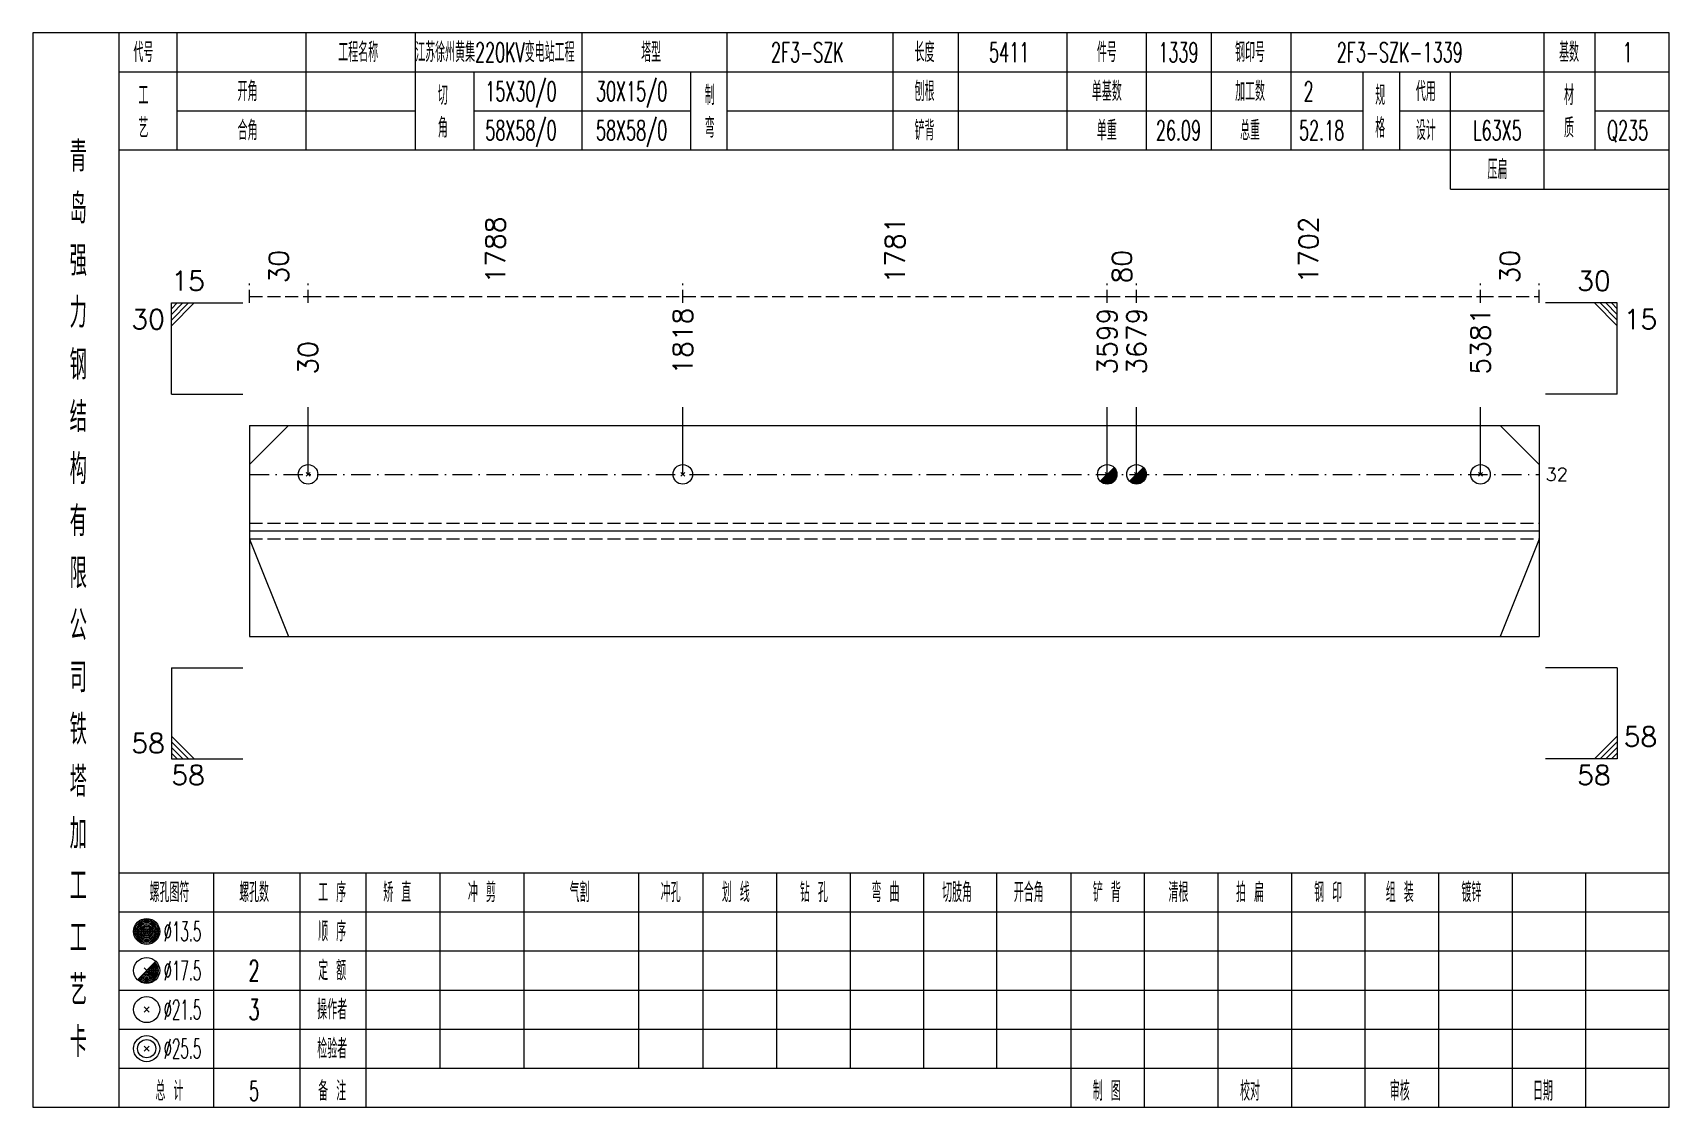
# Model space of a CAD drawing. Extents: x 0 to 4623, y -1159 to 4890.
# Drawn here: x 934.2 to 1185.6, y 0 to 165 of the extents above; entities that cross this region are included whole.
import ezdxf
from ezdxf.enums import TextEntityAlignment as Align

# ---------------------------------------------------------------- set-up
doc = ezdxf.new("R2010")
doc.units = 0
doc.header["$MEASUREMENT"] = 0
doc.linetypes.add('一点画线', pattern=[5.2, 3, -1, 0.2, -1])
doc.linetypes.add('虚线', pattern=[2.75, 2, -0.75])
doc.layers.get('0').update_dxf_attribs({"linetype": 'CONTINUOUS', "lineweight": 25})
for name, color, linetype, lineweight in [('1', 7, 'CONTINUOUS', 25), ('4', 7, 'CONTINUOUS', 25), ('5', 7, 'CONTINUOUS', 25)]:
    doc.layers.add(name, color=color, linetype=linetype, lineweight=lineweight)
doc.styles.get("Standard").update_dxf_attribs({"font": 'simplex.shx', "width": 0.7, "height": 3, "bigfont": 'gbhzfs.shx'})

msp = doc.modelspace()

# ---------------------------------------------------------------- texts
at = {"color": 8, "linetype": 'Continuous', "lineweight": 9}
for s, p in [('1788', (1005.279, 126.5)), ('1702', (1130.181, 126.5)), ('1781', (1066.66, 126.5)), ('30', (972, 126.5)), ('80', (1101.512, 126.5)), ('30', (1161.1, 126.5))]:
    msp.add_text(s, height=3, rotation=90, dxfattribs=at).set_placement(p, align=Align.MIDDLE_LEFT)
at = {"color": 7, "linetype": 'Continuous', "lineweight": 13}
for s, p in [('15', (955.5, 124.5)), ('58', (1178.6, 54.5))]:
    msp.add_text(s, height=3, dxfattribs=at).set_placement(p, align=Align.BOTTOM_LEFT)
for s, p in [('30', (1176.6, 124.5)), ('58', (954.5, 53.5))]:
    msp.add_text(s, height=3, dxfattribs=at).set_placement(p, align=Align.BOTTOM_RIGHT)
for s, p in [('30', (954.5, 122.5)), ('58', (1176.6, 52.5))]:
    msp.add_text(s, height=3, dxfattribs=at).set_placement(p, align=Align.TOP_RIGHT)
for s, p in [('1818', (1034.058, 112.5)), ('3599', (1099.262, 112.5)), ('3679', (1103.762, 112.5)), ('5381', (1156.6, 112.5)), ('30', (976.5, 112.5))]:
    msp.add_text(s, height=3, rotation=90, dxfattribs=at).set_placement(p, align=Align.MIDDLE_LEFT)
for s, p in [('15', (1178.6, 122.5)), ('58', (955.5, 52.5))]:
    msp.add_text(s, height=3, dxfattribs=at).set_placement(p, align=Align.TOP_LEFT)
msp.add_text('32', height=2, dxfattribs=at).set_placement((1166.6, 97.19), align=Align.MIDDLE_LEFT)
at = {"layer": '4', "color": 1, "linetype": 'Continuous', "lineweight": 13}
for s, height, width, p in [('代号', 3, 0.6, (951.2, 162)), ('工程名称', 3, 0.6, (984.2, 162)), ('江苏徐州黄集220KV变电站工程', 3, 0.6, (1005.2, 162)), ('塔型', 3, 0.6, (1029.2, 162)), ('2F3-SZK', 3, 0.6, (1053.2, 162)), ('长度', 3, 0.6, (1071.2, 162)), ('5411', 3, 0.6, (1084.2, 162)), ('件号', 3, 0.6, (1099.2, 162)), ('1339', 3, 0.6, (1110.2, 162)), ('钢印号', 3, 0.6, (1121.2, 162)), ('2F3-SZK-1339', 3, 0.6, (1144.2, 162)), ('基数', 3, 0.6, (1170.2, 162)), ('1', 3, 0.6, (1179.2, 162)), ('工', 3, 0.6, (951.2, 155.4)), ('开角', 3, 0.6, (967.2, 156)), ('切', 3, 0.6, (997.2, 155.4)), ('15X30/0', 3, 0.6, (1009.2, 156)), ('30X15/0', 3, 0.6, (1026.2, 156)), ('制', 3, 0.6, (1038.2, 155.4)), ('刨根', 3, 0.6, (1071.2, 156)), ('单基数', 3, 0.6, (1099.2, 156)), ('加工数', 3, 0.6, (1121.2, 156)), ('2', 3, 0.6, (1130.2, 156)), ('规', 3, 0.6, (1141.2, 155.4)), ('代用', 3, 0.6, (1148.2, 156)), ('材', 3, 0.6, (1170.2, 155.4)), ('艺', 3, 0.6, (951.2, 150.4)), ('合角', 3, 0.6, (967.2, 150)), ('角', 3, 0.6, (997.2, 150.4)), ('58X58/0', 3, 0.6, (1009.2, 150)), ('58X58/0', 3, 0.6, (1026.2, 150)), ('弯', 3, 0.6, (1038.2, 150.4)), ('铲背', 3, 0.6, (1071.2, 150)), ('单重', 3, 0.6, (1099.2, 150)), ('26.09', 3, 0.6, (1110.2, 150)), ('总重', 3, 0.6, (1121.2, 150)), ('52.18', 3, 0.6, (1132.2, 150)), ('格', 3, 0.6, (1141.2, 150.4)), ('设计', 3, 0.6, (1148.2, 150)), ('L63X5', 3, 0.6, (1159.2, 150)), ('质', 3, 0.6, (1170.2, 150.4)), ('Q235', 3, 0.6, (1179.2, 150)), ('青', 4.6, 0.8, (941.2, 146)), ('压扁', 3, 0.6, (1159.2, 144)), ('岛', 4.6, 0.8, (941.2, 138)), ('强', 4.6, 0.8, (941.2, 130)), ('力', 4.6, 0.8, (941.2, 122)), ('钢', 4.6, 0.8, (941.2, 114)), ('结', 4.6, 0.8, (941.2, 106)), ('构', 4.6, 0.8, (941.2, 98)), ('有', 4.6, 0.8, (941.2, 90)), ('限', 4.6, 0.8, (941.2, 82)), ('公', 4.6, 0.8, (941.2, 74)), ('司', 4.6, 0.8, (941.2, 66)), ('铁', 4.6, 0.8, (941.2, 58)), ('塔', 4.6, 0.8, (941.2, 50)), ('加', 4.6, 0.8, (941.2, 42)), ('工', 4.6, 0.8, (941.2, 34)), ('螺孔图符', 3, 0.6, (955.2, 33)), ('螺孔数', 3, 0.6, (968.2, 33)), ('工 序', 3, 0.6, (980.2, 33)), ('矫 直', 3, 0.6, (990.2, 33)), ('冲 剪', 3, 0.6, (1003.2, 33)), ('气割', 3, 0.6, (1018.2, 33)), ('冲孔', 3, 0.6, (1032.2, 33)), ('划 线', 3, 0.6, (1042.2, 33)), ('钻 孔', 3, 0.6, (1054.2, 33)), ('弯 曲', 3, 0.6, (1065.2, 33)), ('切肢角', 3, 0.6, (1076.2, 33)), ('开合角', 3, 0.6, (1087.2, 33)), ('铲 背', 3, 0.6, (1099.2, 33)), ('清根', 3, 0.6, (1110.2, 33)), ('拍 扁', 3, 0.6, (1121.2, 33)), ('钢 印', 3, 0.6, (1133.2, 33)), ('组 装', 3, 0.6, (1144.2, 33)), ('镀锌', 3, 0.6, (1155.2, 33)), ('工', 4.6, 0.8, (941.2, 26)), ('%%C13.5', 3, 0.5, (957.2, 27)), ('顺 序', 3, 0.6, (980.2, 27)), ('定 额', 3, 0.6, (980.2, 21)), ('艺', 4.6, 0.8, (941.2, 18)), ('%%C17.5', 3, 0.5, (957.2, 21)), ('2', 3.2, 0.6, (968.2, 21)), ('%%C21.5', 3, 0.5, (957.2, 15)), ('3', 3.2, 0.6, (968.2, 15)), ('操作者', 3, 0.6, (980.2, 15)), ('卡', 4.6, 0.8, (941.2, 10)), ('%%C25.5', 3, 0.5, (957.2, 9)), ('检验者', 3, 0.6, (980.2, 9)), ('总 计', 3, 0.6, (955.2, 2.5)), ('5', 3, 0.6, (968.2, 2.5)), ('备 注', 3, 0.6, (980.2, 2.5)), ('制 图', 3, 0.6, (1099.2, 2.5)), ('校对', 3, 0.6, (1121.2, 2.5)), ('审核', 3, 0.6, (1144.2, 2.5)), ('日期', 3, 0.6, (1166.2, 2.5))]:
    msp.add_text(s, height=height, dxfattribs=dict(at, width=width)).set_placement(p, align=Align.MIDDLE_CENTER)

# ---------------------------------------------------------------- blocks, each defined once
blk = doc.blocks.new('孔21.5')
at = {"layer": '5', "color": 7, "linetype": 'Continuous', "lineweight": 13}
for p, q in [((-0.2, -0.2), (0.2, 0.2)), ((-0.2, 0.2), (0.2, -0.2))]:
    blk.add_line(p, q, dxfattribs=at)
blk.add_circle((0, 0), 1, dxfattribs=at)
blk = doc.blocks.new('孔17.5')
at = {"layer": '5', "color": 7, "linetype": 'Continuous', "lineweight": 13}
for p, q in [((-0.707, -0.707), (0.707, 0.707)), ((-0.2, 0.2), (0.2, -0.2))]:
    blk.add_line(p, q, dxfattribs=at)
blk.add_circle((0, 0), 1, dxfattribs=at)
for radius in [0.9, 0.8, 0.7, 0.6, 0.5, 0.4, 0.3, 0.2, 0.1]:
    blk.add_arc((0, 0), radius, 225, 45, dxfattribs=at)

# ---------------------------------------------------------------- linework, layer by layer
at = {"color": 8, "linetype": '虚线', "lineweight": 9}
for p, q in [((967.5, 123.5), (967.5, 126.5)), ((976.5, 123.5), (976.5, 126.5)), ((976.5, 123.5), (976.5, 126.5)), ((1034.058, 123.5), (1034.058, 126.5)), ((1034.058, 123.5), (1034.058, 126.5)), ((1099.262, 123.5), (1099.262, 126.5)), ((1099.262, 123.5), (1099.262, 126.5)), ((1103.762, 123.5), (1103.762, 126.5)), ((1103.762, 123.5), (1103.762, 126.5)), ((1156.6, 123.5), (1156.6, 126.5)), ((1156.6, 123.5), (1156.6, 126.5)), ((1165.6, 123.5), (1165.6, 126.5)), ((967.5, 124.5), (976.5, 124.5)), ((976.5, 124.5), (1034.058, 124.5)), ((1034.058, 124.5), (1099.262, 124.5)), ((1099.262, 124.5), (1103.762, 124.5)), ((1103.762, 124.5), (1156.6, 124.5)), ((1156.6, 124.5), (1165.6, 124.5))]:
    msp.add_line(p, q, dxfattribs=at)
at = {"color": 7, "linetype": 'Continuous', "lineweight": 13}
for p, q in [((955.5, 123.5), (966.5, 123.5)), ((955.5, 109.5), (955.5, 123.5)), ((956.375, 123.5), (955.5, 122.625)), ((957.25, 123.5), (955.5, 121.75)), ((958.125, 123.5), (955.5, 120.875)), ((959, 123.5), (955.5, 120)), ((1177.6, 123.5), (1166.6, 123.5)), ((1174.1, 123.5), (1177.6, 120)), ((1174.975, 123.5), (1177.6, 120.875)), ((1175.85, 123.5), (1177.6, 121.75)), ((1176.725, 123.5), (1177.6, 122.625)), ((1177.6, 109.5), (1177.6, 123.5)), ((955.5, 109.5), (966.5, 109.5)), ((1177.6, 109.5), (1166.6, 109.5)), ((976.5, 97.19), (976.5, 107.5)), ((1034.058, 97.19), (1034.058, 107.5)), ((1099.262, 97.19), (1099.262, 107.5)), ((1103.762, 97.19), (1103.762, 107.5)), ((1156.6, 97.19), (1156.6, 107.5)), ((967.5, 98.69), (973.5, 104.69)), ((1165.6, 98.69), (1159.6, 104.69)), ((967.5, 87.215), (973.5, 72.31)), ((1165.6, 87.215), (1159.6, 72.31)), ((955.5, 67.5), (966.5, 67.5)), ((955.5, 67.5), (955.5, 53.5)), ((1177.6, 67.5), (1166.6, 67.5)), ((1177.6, 67.5), (1177.6, 53.5)), ((959, 53.5), (955.5, 57)), ((958.125, 53.5), (955.5, 56.125)), ((1174.1, 53.5), (1177.6, 57)), ((1174.975, 53.5), (1177.6, 56.125)), ((957.25, 53.5), (955.5, 55.25)), ((956.375, 53.5), (955.5, 54.375)), ((955.5, 53.5), (966.5, 53.5)), ((1177.6, 53.5), (1166.6, 53.5)), ((1175.85, 53.5), (1177.6, 55.25)), ((1176.725, 53.5), (1177.6, 54.375))]:
    msp.add_line(p, q, dxfattribs=at)
at = {"color": 7, "linetype": 'Continuous', "lineweight": 18}
for p, q in [((967.5, 104.69), (967.5, 72.31)), ((967.5, 104.69), (1165.6, 104.69)), ((1165.6, 104.69), (1165.6, 72.31)), ((967.5, 88.5), (1165.6, 88.5))]:
    msp.add_line(p, q, dxfattribs=at)
at = {"color": 3, "linetype": '一点画线', "lineweight": 13}
msp.add_line((967.5, 97.19), (1165.6, 97.19), dxfattribs=at)
at = {"color": 1, "linetype": '虚线', "lineweight": 18}
for p, q in [((967.5, 89.69), (1165.6, 89.69)), ((967.5, 87.31), (1165.6, 87.31))]:
    msp.add_line(p, q, dxfattribs=at)
at = {"layer": '1', "color": 7, "linetype": 'Continuous', "lineweight": 18}
msp.add_line((967.5, 72.31), (1165.6, 72.31), dxfattribs=at)
at = {"layer": '4', "color": 1, "linetype": 'Continuous', "lineweight": 18}
for p, q in [((947.5, 0), (947.5, 165)), ((956.4, 147), (956.4, 165)), ((976.2, 147), (976.2, 165)), ((993, 147), (993, 165)), ((1018.6, 147), (1018.6, 165)), ((1040.9, 147), (1040.9, 165)), ((1066.4, 147), (1066.4, 165)), ((1076.4, 147), (1076.4, 165)), ((1093.1, 147), (1093.1, 165)), ((1105.3, 147), (1105.3, 165)), ((1115.3, 147), (1115.3, 165)), ((1127.5, 147), (1127.5, 165)), ((1166.4, 141), (1166.4, 165)), ((1174.2, 147), (1174.2, 165)), ((947.5, 159), (1185.6, 159)), ((1002, 147), (1002, 159)), ((1035.3, 147), (1035.3, 159)), ((1138.6, 147), (1138.6, 159)), ((1144.2, 147), (1144.2, 159)), ((1152, 141), (1152, 159)), ((956.4, 153), (993, 153)), ((1002, 153), (1035.3, 153)), ((1040.9, 153), (1138.6, 153)), ((1144.2, 153), (1166.4, 153)), ((1174.2, 153), (1185.6, 153)), ((947.5, 147), (1185.6, 147)), ((1152, 141), (1185.6, 141)), ((947.5, 36), (1185.6, 36)), ((962, 0), (962, 36)), ((975.3, 0), (975.3, 36)), ((985.4, 0), (985.4, 36)), ((996.8, 6), (996.8, 36)), ((1009.7, 6), (1009.7, 36)), ((1027.3, 6), (1027.3, 36)), ((1037.2, 6), (1037.2, 36)), ((1048.5, 6), (1048.5, 36)), ((1059.8, 6), (1059.8, 36)), ((1071.1, 6), (1071.1, 36)), ((1082.3, 6), (1082.3, 36)), ((1093.7, 6), (1093.7, 36)), ((1105, 6), (1105, 36)), ((1116.3, 6), (1116.3, 36)), ((1127.6, 6), (1127.6, 36)), ((1138.9, 6), (1138.9, 36)), ((1150.2, 6), (1150.2, 36)), ((1161.5, 6), (1161.5, 36)), ((1172.8, 6), (1172.8, 36)), ((947.5, 30), (1185.6, 30)), ((947.5, 24), (1185.6, 24)), ((947.5, 18), (1185.6, 18)), ((947.5, 12), (1185.6, 12)), ((947.5, 6), (1185.6, 6)), ((1093.7, 0), (1093.7, 6)), ((1105, 0), (1105, 6)), ((1116.3, 0), (1116.3, 6)), ((1127.6, 0), (1127.6, 6)), ((1138.9, 0), (1138.9, 6)), ((1150.2, 0), (1150.2, 6)), ((1161.5, 0), (1161.5, 6)), ((1172.8, 0), (1172.8, 6))]:
    msp.add_line(p, q, dxfattribs=at)
at = {"layer": '4', "color": 7, "linetype": 'Continuous', "lineweight": 13}
for p, q in [((951.5, 26.8), (951.9, 27.2)), ((951.9, 26.8), (951.5, 27.2)), ((950.286, 19.586), (953.114, 22.414)), ((951.3, 21.4), (952.1, 20.6)), ((951.3, 14.6), (952.1, 15.4)), ((951.3, 15.4), (952.1, 14.6)), ((951.3, 8.6), (952.1, 9.4)), ((951.3, 9.4), (952.1, 8.6))]:
    msp.add_line(p, q, dxfattribs=at)
at = {"layer": '4', "color": 1, "linetype": 'Continuous', "lineweight": 18}
msp.add_lwpolyline([(934.2, 165), (934.2, 0), (1185.6, 0), (1185.6, 165)], close=True, dxfattribs=at)
at = {"layer": '4', "color": 7, "linetype": 'Continuous', "lineweight": 13}
for centre, radius in [((951.7, 27), 2), ((951.7, 27), 1.8), ((951.7, 27), 1.6), ((951.7, 27), 1.4), ((951.7, 27), 1.2), ((951.7, 27), 1), ((951.7, 27), 0.8), ((951.7, 27), 0.6), ((951.7, 27), 0.4), ((951.7, 27), 0.2), ((951.7, 21), 2), ((951.7, 15), 2), ((951.7, 9), 2), ((951.7, 9), 1.4)]:
    msp.add_circle(centre, radius, dxfattribs=at)
for radius in [1.8, 1.6, 1.4, 1.2, 1, 0.8, 0.6, 0.4, 0.2]:
    msp.add_arc((951.7, 21), radius, 225, 45, dxfattribs=at)

# ---------------------------------------------------------------- block references
at = {"color": 7, "linetype": 'Continuous', "lineweight": 13, "xscale": 1.5, "yscale": 1.5, "zscale": 1.5}
for name, p in [('孔21.5', (976.5, 97.19)), ('孔21.5', (1034.058, 97.19)), ('孔17.5', (1099.262, 97.19)), ('孔17.5', (1103.762, 97.19)), ('孔21.5', (1156.6, 97.19))]:
    msp.add_blockref(name, p, dxfattribs=at)

msp.set_redraw_order([(e.dxf.handle, doc.entitydb.next_handle()) for e in msp.query("TEXT MTEXT ATTDEF DIMENSION ARC_DIMENSION")])  # texts and dimensions are drawn at this point

doc.saveas('drawing.dxf')
